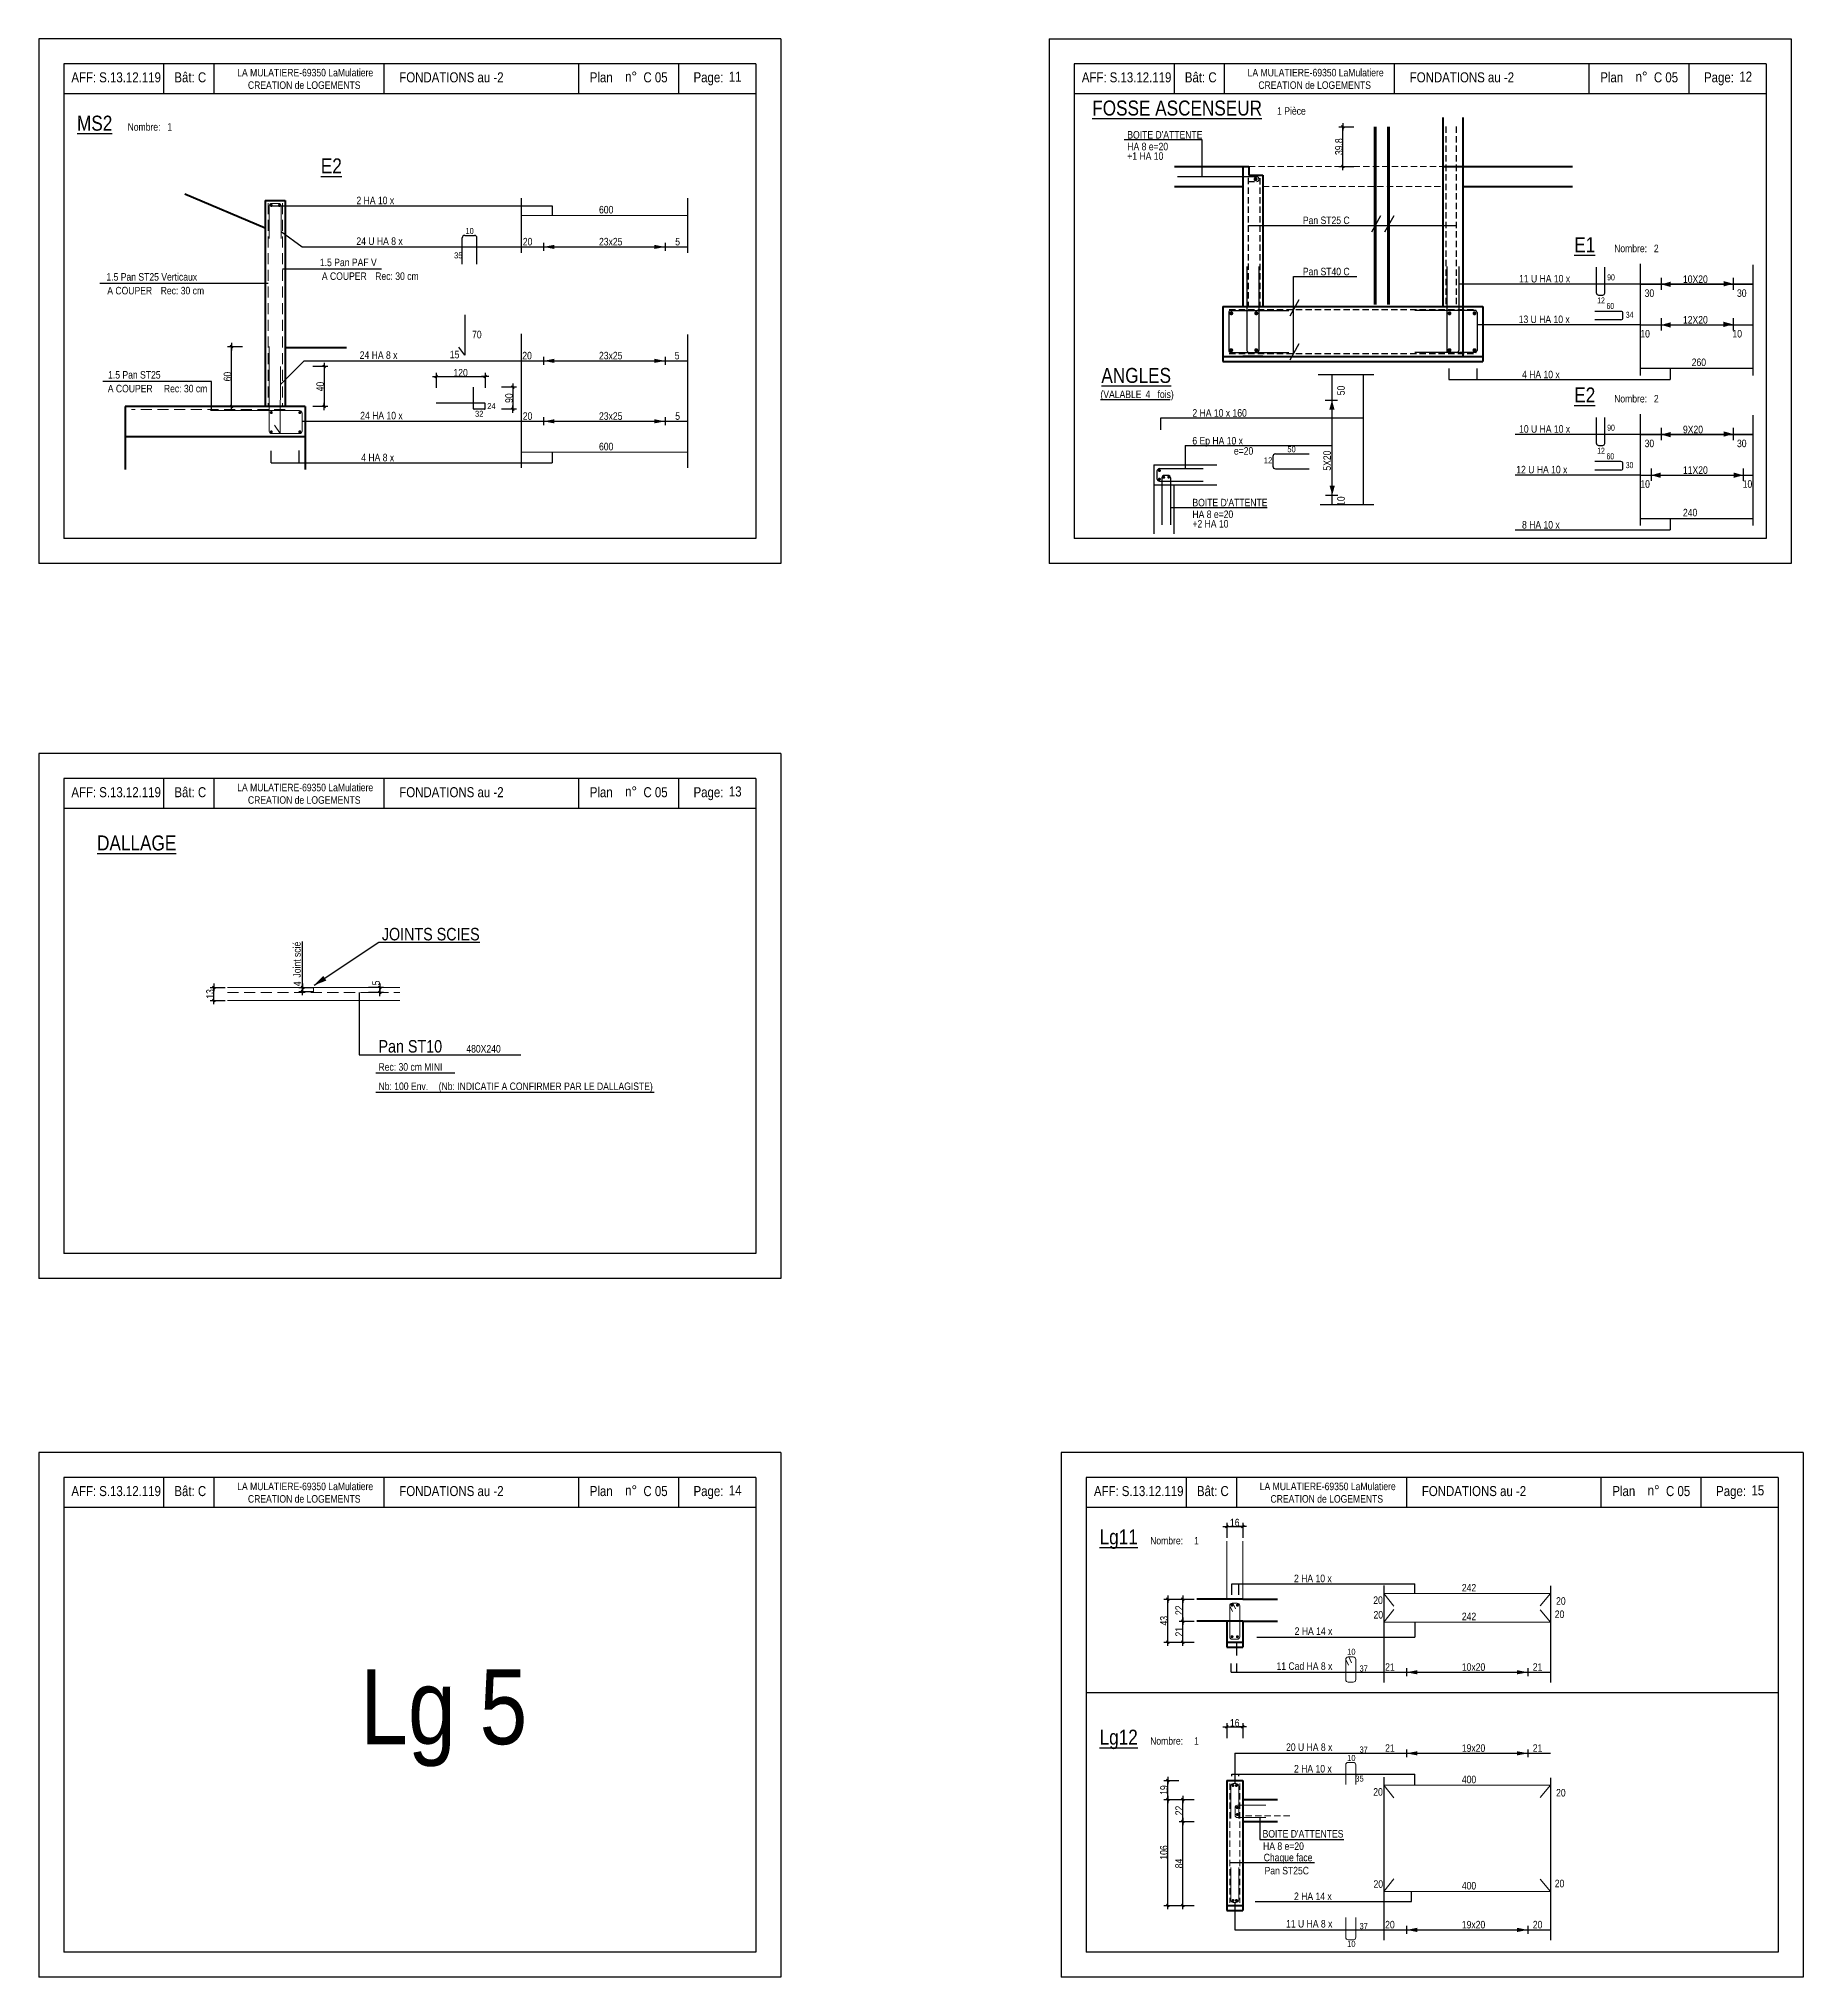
# Model space of a CAD drawing. Header units: centimetres. Extents: x 16433 to 114398, y -50094 to -12305.
# Drawn here: x 84335 to 87867, y -50094 to -46214 of the extents above; entities that cross this region are included whole.
import ezdxf
from ezdxf.enums import TextEntityAlignment as Align

# ---------------------------------------------------------------- set-up
doc = ezdxf.new("R2010")
doc.units = ezdxf.units.CM
doc.header["$LTSCALE"] = 0.5
for name, pattern in [('CACHE', [9.525, 6.35, -3.175]), ('CACHEX2', [19.05, 12.7, -6.35]), ('CONTINU', [0])]:
    doc.linetypes.add(name, pattern=pattern)
doc.layers.get('DEFPOINTS').update_dxf_attribs({"linetype": 'CONTINUOUS'})
for name, color, linetype in [('01_cote_gen', 4, 'CONTINUOUS'), ('01_fenetres', 171, 'CONTINUOUS'), ('01_linteaux', 2, 'CONTINUOUS'), ('01_resv', 32, 'CONTINUOUS'), ('01_texte', 230, 'CONTINUOUS'), ('AA_COTES', 2, 'CONTINUOUS')]:
    doc.layers.add(name, color=color, linetype=linetype)
doc.layers.add('01_murs_coup', color=5, linetype='CONTINUOUS', lineweight=60)
doc.layers.add('01_sem', color=42, linetype='CONTINUOUS', lineweight=15)
doc.styles.add('STYLE2', font='ARIALN.TTF')
doc.dimstyles.new('JB25', dxfattribs={"dimscale": 0.1, "dimtxt": 150, "dimasz": 15, "dimexe": 0.1, "dimexo": 0.1, "dimgap": 0.09, "dimtad": 1, "dimdec": 1, "dimlfac": 0.5, "dimdsep": 46, "dimtxsty": 'STYLE2', "dimblk1": 'BOND_G', "dimblk2": 'BOND_D', "dimsah": 1, "dimcen": 1.5, "dimdle": 0.01, "dimse1": 1, "dimse2": 1, "dimclrd": 4, "dimclre": 2, "dimclrt": 6, "dimazin": 2, "dimtfac": 2.333333, "dimtdec": 1, "dimtix": 1, "dimtmove": 2, "dimatfit": 3, "dimldrblk": 'BOND_G', "dimfxl": 1, "dimtolj": 1, "dimtzin": 0, "dimarcsym": 0})
doc.dimstyles.new('JB50', dxfattribs={"dimscale": 0.1, "dimtxt": 150, "dimasz": 15, "dimexe": 0.1, "dimexo": 0.1, "dimgap": 0.09, "dimtad": 1, "dimdec": 1, "dimdsep": 46, "dimtxsty": 'STYLE2', "dimblk1": 'BOND_G', "dimblk2": 'BOND_D', "dimsah": 1, "dimcen": 1.5, "dimdle": 0.01, "dimse1": 1, "dimse2": 1, "dimclrd": 4, "dimclre": 2, "dimclrt": 6, "dimazin": 2, "dimtfac": 2.333333, "dimtdec": 1, "dimtix": 1, "dimtmove": 2, "dimatfit": 3, "dimldrblk": 'BOND_G', "dimfxl": 1, "dimtolj": 1, "dimtzin": 0, "dimarcsym": 0})

msp = doc.modelspace()

# ---------------------------------------------------------------- texts
at = {"layer": '01_texte', "style": 'STYLE2'}
for s, height, p in [('LA MULATIERE-69350 LaMulatiere', 15, (84732.197, -46289.784)), ('LA MULATIERE-69350 LaMulatiere', 15, (86754.697, -46289.784)), ('AFF:', 20, (84400.296, -46301.651)), ('S.13.12.119', 20, (84455.96, -46301.651)), ('Bât: C', 20, (84606.46, -46301.651)), ('CREATION de LOGEMENTS', 15, (84753.679, -46314.784)), ('FONDATIONS au -2', 20, (85056.618, -46301.651)), ('Plan', 20, (85437.913, -46301.651)), ('n%%D', 20, (85508.598, -46300.209)), (' C 05', 20, (85538.941, -46301.651)), ('Page:', 20, (85645.582, -46301.651)), ('11', 20, (85716.267, -46300.209)), ('AFF:', 20, (86422.796, -46301.651)), ('S.13.12.119', 20, (86478.46, -46301.651)), ('Bât: C', 20, (86628.96, -46301.651)), ('CREATION de LOGEMENTS', 15, (86776.179, -46314.784)), ('FONDATIONS au -2', 20, (87079.118, -46301.651)), ('Plan', 20, (87460.413, -46301.651)), ('n%%D', 20, (87531.098, -46300.209)), (' C 05', 20, (87561.441, -46301.651)), ('Page:', 20, (87668.082, -46301.651)), ('12', 20, (87738.767, -46300.209)), ('%%UMS2', 30, (84411.577, -46398.391)), ('Nombre:', 15, (84512.775, -46398.391)), ('1', 15, (84592.398, -46398.391)), ("BOITE D'ATTENTE", 15, (86513.829, -46414.226)), ('HA 8 e=20', 15, (86513.829, -46437.654)), ('%%UE2', 30, (84899.577, -46483.891)), ('+1 HA 10', 15, (86513.829, -46456.743)), ('Pan ST25 C', 15, (86865.199, -46585.325)), ('10', 12, (85189.039, -46605.157)), ('%%UE1', 30, (87408.401, -46641.546)), ('35', 12, (85166.415, -46653.95)), ('Nombre:', 15, (87488.213, -46641.546)), ('2', 15, (87567.836, -46641.546)), ('Pan ST40 C', 15, (86865.199, -46687.796)), ('11 U HA 10 x ', 15, (87297.947, -46702.095)), ('10X20', 15, (87625.993, -46703.095)), ('30', 15, (87549.251, -46730.939)), ('30', 15, (87734.116, -46730.939)), (' 13 U HA 10 x ', 15, (87292.381, -46783.374)), ('12X20', 15, (87625.993, -46784.375)), ('10', 15, (87540.68, -46812.219)), ('10', 15, (87725.046, -46812.219)), ('260', 15, (87643.493, -46869.408)), ('4 HA 10 x', 15, (87303.861, -46893.885)), ('%%U(VALABLE            ', 15, (86460.083, -46933.459)), ('4', 15, (86550.369, -46933.459)), ('fois)', 15, (86574.333, -46933.459)), ('%%UE2', 30, (87408.401, -46942.272)), ('Nombre:', 15, (87488.213, -46942.272)), ('2', 15, (87567.836, -46942.272)), ('2 HA 10 x 160', 15, (86644.135, -46970.735)), (' 6 Ep HA 10 x', 15, (86639.211, -47026.3)), ('10 U HA 10 x ', 15, (87297.947, -47002.82)), ('9X20', 15, (87625.993, -47003.821)), ('e=20', 15, (86727.202, -47046.78)), ('12', 12, (86787.233, -47064.005)), ('50', 12, (86834.143, -47041.798)), ('30', 15, (87549.251, -47031.665)), ('30', 15, (87734.116, -47031.665)), ('12 U HA 10 x ', 15, (87292.381, -47084.1)), ('11X20', 15, (87625.993, -47085.101)), ('10', 15, (87540.68, -47112.945)), ('10', 15, (87745.546, -47112.945)), ("BOITE D'ATTENTE", 15, (86644.135, -47150.117)), ('HA 8 e=20', 15, (86644.135, -47173.545)), ('240', 15, (87625.993, -47170.134)), ('+2 HA 10', 15, (86644.135, -47192.634)), ('8 HA 10 x', 15, (87303.861, -47194.611)), ('Bât: C', 20, (84606.46, -47732.151)), ('LA MULATIERE-69350 LaMulatiere', 15, (84732.197, -47720.284)), ('Plan', 20, (85437.913, -47732.151)), ('n%%D', 20, (85508.598, -47730.709)), ('13', 20, (85716.267, -47730.709)), ('AFF:', 20, (84400.296, -47732.151)), ('S.13.12.119', 20, (84455.96, -47732.151)), ('CREATION de LOGEMENTS', 15, (84753.679, -47745.284)), ('FONDATIONS au -2', 20, (85056.618, -47732.151)), (' C 05', 20, (85538.941, -47732.151)), ('Page:', 20, (85645.582, -47732.151)), ('JOINTS SCIES', 25, (85021.704, -48018.696)), ('Pan ST10', 25, (85015.008, -48243.19)), ('480X240', 15, (85190.855, -48243.19)), ('Rec: 30 cm MINI', 15, (85015.008, -48279.414)), ('Nb: 100 Env.', 15, (85015.008, -48318.159)), ('(Nb: INDICATIF A CONFIRMER PAR LE DALLAGISTE)', 15, (85135.377, -48318.159)), ('LA MULATIERE-69350 LaMulatiere', 15, (84732.197, -49118.784)), ('LA MULATIERE-69350 LaMulatiere', 15, (86778.918, -49118.784)), ('AFF:', 20, (84400.296, -49130.651)), ('S.13.12.119', 20, (84455.96, -49130.651)), ('Bât: C', 20, (84606.46, -49130.651)), ('CREATION de LOGEMENTS', 15, (84753.679, -49143.784)), ('FONDATIONS au -2', 20, (85056.618, -49130.651)), ('Plan', 20, (85437.913, -49130.651)), ('n%%D', 20, (85508.598, -49129.209)), (' C 05', 20, (85538.941, -49130.651)), ('Page:', 20, (85645.582, -49130.651)), ('14', 20, (85716.267, -49129.209)), ('AFF:', 20, (86447.017, -49130.651)), ('S.13.12.119', 20, (86502.682, -49130.651)), ('Bât: C', 20, (86653.182, -49130.651)), ('CREATION de LOGEMENTS', 15, (86800.401, -49143.784)), ('FONDATIONS au -2', 20, (87103.34, -49130.651)), ('Plan', 20, (87484.634, -49130.651)), ('n%%D', 20, (87555.319, -49129.209)), (' C 05', 20, (87585.663, -49130.651)), ('Page:', 20, (87692.303, -49130.651)), ('15', 20, (87762.988, -49129.209)), ('%%ULg11', 30, (86458.299, -49227.391)), ('Nombre:', 15, (86559.497, -49227.391)), ('1', 15, (86647.497, -49227.391)), ('Lg 5', 150, (84978.465, -49627.151)), ('%%ULg12', 30, (86458.299, -49628.149)), ('Nombre:', 15, (86559.497, -49628.149)), ('1', 15, (86647.497, -49628.149))]:
    msp.add_text(s, height=height, dxfattribs=at).set_placement(p)
for s, height, p in [('%%uFOSSE ASCENSEUR', 30, (86613.481, -46353.086)), ('1 Pièce ', 15, (86844.71, -46358.558)), ('%%uANGLES', 30, (86531.571, -46888.162)), ('%%uDALLAGE', 30, (84530.97, -47823.694))]:
    msp.add_text(s, height=height, dxfattribs=at).set_placement(p, align=Align.MIDDLE)
for s, height, p in [('2 HA 10 x', 15, (85046.347, -46545.5)), ('600', 15, (85485.057, -46564)), ('24 U HA 8 x', 15, (85063.404, -46627)), ('20', 15, (85322.943, -46628)), ('23x25', 15, (85503.208, -46628)), ('5', 15, (85618.5, -46628)), ('1.5 Pan PAF V', 15, (85011.404, -46669.5)), ('1.5 Pan ST25 Verticaux', 15, (84651.904, -46698.5)), ('A COUPER', 15, (84991.404, -46697)), ('Rec: 30 cm', 15, (85095.404, -46697)), ('A COUPER', 15, (84561.904, -46726)), ('Rec: 30 cm', 15, (84665.904, -46726)), ('70', 15, (85221.437, -46813.84)), ('24 HA 8 x', 15, (85052.904, -46855)), ('15', 15, (85176.88, -46853.84)), ('20', 15, (85321.943, -46856)), ('23x25', 15, (85503.208, -46856)), ('5', 15, (85617.5, -46856)), ('1.5 Pan ST25  ', 15, (84588.404, -46894.5)), ('A COUPER', 15, (84562.904, -46922)), ('Rec: 30 cm', 15, (84672.404, -46922)), ('24 HA 10 x', 15, (85063.404, -46976)), ('32', 12, (85224.904, -46971)), ('24', 12, (85249.404, -46955.5)), ('20', 15, (85322.943, -46977)), ('23x25', 15, (85503.208, -46977)), ('5', 15, (85618.5, -46977)), ('4 HA 8 x', 15, (85046.347, -47060)), ('600', 15, (85485.057, -47038)), ('2 HA 10 x', 15, (86922.986, -49302.999)), ('20', 15, (87025.238, -49346.497)), ('242', 15, (87212.088, -49321.602)), ('20', 15, (87391.131, -49348.13)), ('20', 15, (87025.758, -49375.698)), ('242', 15, (87212.088, -49379.073)), ('20', 15, (87388.529, -49374.658)), ('2 HA 14 x', 15, (86924.23, -49408.432)), ('10', 12, (86970.542, -49448.216)), ('11 Cad HA 8 x', 15, (86924.23, -49478.461)), ('37', 12, (86995.302, -49481.668)), ('21', 15, (87048.975, -49480.269)), ('10x20', 15, (87230.24, -49480.269)), ('21', 15, (87344.532, -49480.269)), ('20 U HA 8 x', 15, (86924.23, -49640.652)), ('10', 12, (86970.542, -49660.711)), ('37', 12, (86995.302, -49643.86)), ('21', 15, (87048.975, -49642.461)), ('19x20', 15, (87230.24, -49642.461)), ('21', 15, (87344.532, -49642.461)), ('2 HA 10 x', 15, (86922.986, -49683.828)), ('35', 12, (86986.894, -49701.997)), ('20', 15, (87025.238, -49730.165)), ('400', 15, (87212.088, -49705.269)), ('20', 15, (87391.131, -49731.798)), ("BOITE D'ATTENTES", 15, (86946.403, -49813.961)), ('HA 8 e=20', 15, (86867.248, -49838.681)), ('Chaque face', 15, (86884.277, -49861.398)), ('Pan ST25C', 15, (86877.355, -49887.687)), ('20', 15, (87025.758, -49914.483)), ('400', 15, (87212.088, -49917.859)), ('20', 15, (87388.529, -49913.443)), ('2 HA 14 x', 15, (86922.986, -49939.01)), ('11 U HA 8 x', 15, (86924.23, -49993.992)), ('37', 12, (86995.302, -49997.2)), ('20', 15, (87048.975, -49995.8)), ('19x20', 15, (87230.24, -49995.8)), ('20', 15, (87344.532, -49995.8)), ('10', 12, (86970.542, -50032.686))]:
    msp.add_text(s, height=height, dxfattribs=at).set_placement(p, align=Align.RIGHT)
at = {"layer": '01_texte', "ltscale": 30, "style": 'STYLE2', "width": 0.8}
for s, p in [('90', (87474.308, -46697.996)), ('12', (87454.395, -46744.07)), ('60', (87472.92, -46755.275)), ('34', (87511.475, -46772.915)), ('90', (87474.308, -46998.722)), ('12', (87454.395, -47044.796)), ('60', (87472.92, -47056.001)), ('30', (87511.475, -47073.641))]:
    msp.add_text(s, height=12, dxfattribs=at).set_placement(p)
at = {"layer": '01_texte', "style": 'STYLE2'}
for s, p in [('50', (86949.026, -46927.864)), ('5X20', (86921.183, -47078.739)), ('10', (86949.026, -47149.355)), ('Joint scié', (84859.26, -48093.066))]:
    msp.add_text(s, height=15, rotation=90, dxfattribs=at).set_placement(p)

# ---------------------------------------------------------------- blocks, each defined once
blk = doc.blocks.new('BOND_G')
at = {"layer": 'AA_COTES', "color": 0}
for p, q in [((5, 0), (-5, 0)), ((1.8, 1.8), (-1.8, -1.8)), ((0, -5), (0, 15))]:
    blk.add_line(p, q, dxfattribs=at)
blk = doc.blocks.new('BOND_D')
at = {"layer": 'AA_COTES', "color": 0}
for p, q in [((5, 0), (-5, 0)), ((-1.8, -1.8), (1.8, 1.8)), ((0, 5), (0, -15))]:
    blk.add_line(p, q, dxfattribs=at)
blk = doc.blocks.new('*D4471')
at = {"layer": '01_cote_gen', "color": 4, "lineweight": -2, "ltscale": 2, "transparency": 16777216}
blk.add_line((86624.9, -49421.6), (86624.9, -49382.6), dxfattribs=at)
at = {"layer": 'DEFPOINTS', "color": 0, "ltscale": 2}
for p in [(86624.9, -49381.1), (86712.8, -49381.1), (86712.8, -49423.1)]:
    blk.add_point(p, dxfattribs=at)
at = {"layer": '01_cote_gen', "color": 4, "lineweight": -2, "ltscale": 2, "transparency": 16777216, "xscale": 1.5, "yscale": 1.5, "zscale": 1.5}
for name, p, rotation in [('BOND_D', (86624.9, -49381.1), 90), ('BOND_G', (86624.9, -49423.1), 270)]:
    blk.add_blockref(name, p, dxfattribs=dict(at, rotation=rotation))
at = {"layer": '01_cote_gen', "color": 6, "ltscale": 2, "transparency": 16777216, "insert": (86617.4, -49402.1), "char_height": 15, "attachment_point": 5, "rotation": 90, "style": 'STYLE2'}
blk.add_mtext('\\A1;21', dxfattribs=at)
blk = doc.blocks.new('*D4472')
at = {"layer": '01_cote_gen', "color": 4, "lineweight": -2, "ltscale": 2, "transparency": 16777216}
blk.add_line((86624.9, -49379.6), (86624.9, -49338.6), dxfattribs=at)
at = {"layer": 'DEFPOINTS', "color": 0, "ltscale": 2}
for p in [(86624.9, -49337.1), (86659.3, -49337.1), (86647.4, -49381.1)]:
    blk.add_point(p, dxfattribs=at)
at = {"layer": '01_cote_gen', "color": 4, "lineweight": -2, "ltscale": 2, "transparency": 16777216, "xscale": 1.5, "yscale": 1.5, "zscale": 1.5}
for name, p, rotation in [('BOND_D', (86624.9, -49337.1), 90), ('BOND_G', (86624.9, -49381.1), 270)]:
    blk.add_blockref(name, p, dxfattribs=dict(at, rotation=rotation))
at = {"layer": '01_cote_gen', "color": 6, "ltscale": 2, "transparency": 16777216, "insert": (86617.4, -49359.1), "char_height": 15, "attachment_point": 5, "rotation": 90, "style": 'STYLE2'}
blk.add_mtext('\\A1;22', dxfattribs=at)
blk = doc.blocks.new('*D4473')
at = {"layer": '01_cote_gen', "color": 4, "lineweight": -2, "ltscale": 2, "transparency": 16777216}
blk.add_line((86594.7, -49421.6), (86594.7, -49338.6), dxfattribs=at)
at = {"layer": 'DEFPOINTS', "color": 0, "ltscale": 2}
for p in [(86594.7, -49337.1), (86647.4, -49337.1), (86647.4, -49423.1)]:
    blk.add_point(p, dxfattribs=at)
at = {"layer": '01_cote_gen', "color": 4, "lineweight": -2, "ltscale": 2, "transparency": 16777216, "xscale": 1.5, "yscale": 1.5, "zscale": 1.5}
for name, p, rotation in [('BOND_D', (86594.7, -49337.1), 90), ('BOND_G', (86594.7, -49423.1), 270)]:
    blk.add_blockref(name, p, dxfattribs=dict(at, rotation=rotation))
at = {"layer": '01_cote_gen', "color": 6, "ltscale": 2, "transparency": 16777216, "insert": (86587.1, -49380.1), "char_height": 15, "attachment_point": 5, "rotation": 90, "style": 'STYLE2'}
blk.add_mtext('\\A1;43', dxfattribs=at)
blk = doc.blocks.new('*D4474')
at = {"layer": '01_cote_gen', "color": 4, "lineweight": -2, "ltscale": 2, "transparency": 16777216}
blk.add_line((86714.3, -49191.5), (86743.3, -49191.5), dxfattribs=at)
at = {"layer": 'DEFPOINTS', "color": 0, "ltscale": 2}
for p in [(86744.8, -49191.5), (86712.8, -49308.1), (86744.8, -49308.1)]:
    blk.add_point(p, dxfattribs=at)
at = {"layer": '01_cote_gen', "color": 4, "lineweight": -2, "ltscale": 2, "transparency": 16777216, "xscale": 1.5, "yscale": 1.5, "zscale": 1.5, "rotation": 180}
blk.add_blockref('BOND_G', (86712.8, -49191.5), dxfattribs=at)
at = {"layer": '01_cote_gen', "color": 4, "lineweight": -2, "ltscale": 2, "transparency": 16777216, "xscale": 1.5, "yscale": 1.5, "zscale": 1.5}
blk.add_blockref('BOND_D', (86744.8, -49191.5), dxfattribs=at)
at = {"layer": '01_cote_gen', "color": 6, "ltscale": 2, "transparency": 16777216, "insert": (86728.8, -49183.8), "char_height": 15, "attachment_point": 5, "style": 'STYLE2'}
blk.add_mtext('\\A1;16', dxfattribs=at)
blk = doc.blocks.new('*D4495')
at = {"layer": '01_cote_gen', "color": 4, "lineweight": -2, "ltscale": 2, "transparency": 16777216}
blk.add_line((86624.9, -49948.4), (86624.9, -49783.4), dxfattribs=at)
at = {"layer": 'DEFPOINTS', "color": 0, "ltscale": 2}
for p in [(86624.9, -49781.9), (86712.8, -49781.9), (86712.8, -49949.9)]:
    blk.add_point(p, dxfattribs=at)
at = {"layer": '01_cote_gen', "color": 4, "lineweight": -2, "ltscale": 2, "transparency": 16777216, "xscale": 1.5, "yscale": 1.5, "zscale": 1.5}
for name, p, rotation in [('BOND_D', (86624.9, -49781.9), 90), ('BOND_G', (86624.9, -49949.9), 270)]:
    blk.add_blockref(name, p, dxfattribs=dict(at, rotation=rotation))
at = {"layer": '01_cote_gen', "color": 6, "ltscale": 2, "transparency": 16777216, "insert": (86617.3, -49865.9), "char_height": 15, "attachment_point": 5, "rotation": 90, "style": 'STYLE2'}
blk.add_mtext('\\A1;84', dxfattribs=at)
blk = doc.blocks.new('*D4496')
at = {"layer": '01_cote_gen', "color": 4, "lineweight": -2, "ltscale": 2, "transparency": 16777216}
blk.add_line((86624.9, -49780.4), (86624.9, -49739.4), dxfattribs=at)
at = {"layer": 'DEFPOINTS', "color": 0, "ltscale": 2}
for p in [(86624.9, -49737.9), (86659.3, -49737.9), (86647.4, -49781.9)]:
    blk.add_point(p, dxfattribs=at)
at = {"layer": '01_cote_gen', "color": 4, "lineweight": -2, "ltscale": 2, "transparency": 16777216, "xscale": 1.5, "yscale": 1.5, "zscale": 1.5}
for name, p, rotation in [('BOND_D', (86624.9, -49737.9), 90), ('BOND_G', (86624.9, -49781.9), 270)]:
    blk.add_blockref(name, p, dxfattribs=dict(at, rotation=rotation))
at = {"layer": '01_cote_gen', "color": 6, "ltscale": 2, "transparency": 16777216, "insert": (86617.4, -49759.9), "char_height": 15, "attachment_point": 5, "rotation": 90, "style": 'STYLE2'}
blk.add_mtext('\\A1;22', dxfattribs=at)
blk = doc.blocks.new('*D4497')
at = {"layer": '01_cote_gen', "color": 4, "lineweight": -2, "ltscale": 2, "transparency": 16777216}
blk.add_line((86594.7, -49948.4), (86594.7, -49739.4), dxfattribs=at)
at = {"layer": 'DEFPOINTS', "color": 0, "ltscale": 2}
for p in [(86594.7, -49737.9), (86647.4, -49737.9), (86647.4, -49949.9)]:
    blk.add_point(p, dxfattribs=at)
at = {"layer": '01_cote_gen', "color": 4, "lineweight": -2, "ltscale": 2, "transparency": 16777216, "xscale": 1.5, "yscale": 1.5, "zscale": 1.5}
for name, p, rotation in [('BOND_D', (86594.7, -49737.9), 90), ('BOND_G', (86594.7, -49949.9), 270)]:
    blk.add_blockref(name, p, dxfattribs=dict(at, rotation=rotation))
at = {"layer": '01_cote_gen', "color": 6, "ltscale": 2, "transparency": 16777216, "insert": (86587.1, -49843.9), "char_height": 15, "attachment_point": 5, "rotation": 90, "style": 'STYLE2'}
blk.add_mtext('\\A1;106', dxfattribs=at)
blk = doc.blocks.new('*D4498')
at = {"layer": '01_cote_gen', "color": 4, "lineweight": -2, "ltscale": 2, "transparency": 16777216}
blk.add_line((86714.3, -49592.3), (86743.3, -49592.3), dxfattribs=at)
at = {"layer": 'DEFPOINTS', "color": 0, "ltscale": 2}
for p in [(86744.8, -49592.3), (86712.8, -49708.9), (86744.8, -49708.9)]:
    blk.add_point(p, dxfattribs=at)
at = {"layer": '01_cote_gen', "color": 4, "lineweight": -2, "ltscale": 2, "transparency": 16777216, "xscale": 1.5, "yscale": 1.5, "zscale": 1.5, "rotation": 180}
blk.add_blockref('BOND_G', (86712.8, -49592.3), dxfattribs=at)
at = {"layer": '01_cote_gen', "color": 4, "lineweight": -2, "ltscale": 2, "transparency": 16777216, "xscale": 1.5, "yscale": 1.5, "zscale": 1.5}
blk.add_blockref('BOND_D', (86744.8, -49592.3), dxfattribs=at)
at = {"layer": '01_cote_gen', "color": 6, "ltscale": 2, "transparency": 16777216, "insert": (86728.8, -49584.6), "char_height": 15, "attachment_point": 5, "style": 'STYLE2'}
blk.add_mtext('\\A1;16', dxfattribs=at)
blk = doc.blocks.new('*D4499')
at = {"layer": '01_resv', "color": 4, "lineweight": -2, "ltscale": 2, "transparency": 16777216}
blk.add_line((86594.7, -49736.4), (86594.7, -49701.4), dxfattribs=at)
at = {"layer": 'DEFPOINTS', "color": 0, "ltscale": 2}
for p in [(86594.7, -49699.9), (86744.8, -49699.9), (86744.8, -49737.9)]:
    blk.add_point(p, dxfattribs=at)
at = {"layer": '01_resv', "color": 4, "lineweight": -2, "ltscale": 2, "transparency": 16777216, "xscale": 1.5, "yscale": 1.5, "zscale": 1.5}
for name, p, rotation in [('BOND_D', (86594.7, -49699.9), 90), ('BOND_G', (86594.7, -49737.9), 270)]:
    blk.add_blockref(name, p, dxfattribs=dict(at, rotation=rotation))
at = {"layer": '01_resv', "color": 6, "ltscale": 2, "transparency": 16777216, "insert": (86587.1, -49718.9), "char_height": 15, "attachment_point": 5, "rotation": 90, "style": 'STYLE2'}
blk.add_mtext('\\A1;19', dxfattribs=at)
blk = doc.blocks.new('*D4468')
at = {"layer": '01_cote_gen', "color": 4, "linetype": 'Continuous', "lineweight": -2, "transparency": 16777216}
blk.add_line((84685.4, -48137.3), (84685.4, -48114.3), dxfattribs=at)
at = {"layer": 'DEFPOINTS', "color": 0, "linetype": 'Continuous'}
for p in [(84685.4, -48112.8), (84712.6, -48112.8), (84712.6, -48138.8)]:
    blk.add_point(p, dxfattribs=at)
at = {"layer": '01_cote_gen', "color": 4, "linetype": 'Continuous', "lineweight": -2, "transparency": 16777216, "xscale": 1.5, "yscale": 1.5, "zscale": 1.5}
for name, p, rotation in [('BOND_D', (84685.4, -48112.8), 90), ('BOND_G', (84685.4, -48138.8), 270)]:
    blk.add_blockref(name, p, dxfattribs=dict(at, rotation=rotation))
at = {"layer": '01_cote_gen', "color": 6, "linetype": 'Continuous', "lineweight": 0, "transparency": 16777216, "insert": (84677.8, -48125.8), "char_height": 15, "attachment_point": 5, "rotation": 90, "style": 'STYLE2'}
blk.add_mtext('\\A1;13', dxfattribs=at)
blk = doc.blocks.new('*D4469')
at = {"layer": '01_cote_gen', "color": 4, "linetype": 'Continuous', "lineweight": -2, "transparency": 16777216}
blk.add_line((85017.8, -48114.3), (85017.8, -48121.3), dxfattribs=at)
at = {"layer": 'DEFPOINTS', "color": 0, "linetype": 'Continuous'}
for p in [(85017.8, -48112.8), (85017.8, -48122.8), (85017.8, -48122.8)]:
    blk.add_point(p, dxfattribs=at)
at = {"layer": '01_cote_gen', "color": 4, "linetype": 'Continuous', "lineweight": -2, "transparency": 16777216, "xscale": 1.5, "yscale": 1.5, "zscale": 1.5}
for name, p, rotation in [('BOND_G', (85017.8, -48112.8), 90), ('BOND_D', (85017.8, -48122.8), 270)]:
    blk.add_blockref(name, p, dxfattribs=dict(at, rotation=rotation))
at = {"layer": '01_cote_gen', "color": 6, "linetype": 'Continuous', "lineweight": 0, "transparency": 16777216, "insert": (85010.2, -48103.9), "char_height": 15, "attachment_point": 5, "rotation": 90, "style": 'STYLE2'}
blk.add_mtext('\\A1;5', dxfattribs=at)
blk = doc.blocks.new('*D4470')
at = {"layer": '01_cote_gen', "color": 4, "linetype": 'Continuous', "lineweight": -2, "transparency": 16777216}
blk.add_line((84863.2, -48119.3), (84863.2, -48114.3), dxfattribs=at)
at = {"layer": 'DEFPOINTS', "color": 0, "linetype": 'Continuous'}
for p in [(84863.2, -48112.8), (84871.7, -48112.8), (84871.7, -48120.8)]:
    blk.add_point(p, dxfattribs=at)
at = {"layer": '01_cote_gen', "color": 4, "linetype": 'Continuous', "lineweight": -2, "transparency": 16777216, "xscale": 1.5, "yscale": 1.5, "zscale": 1.5}
for name, p, rotation in [('BOND_D', (84863.2, -48112.8), 90), ('BOND_G', (84863.2, -48120.8), 270)]:
    blk.add_blockref(name, p, dxfattribs=dict(at, rotation=rotation))
at = {"layer": '01_cote_gen', "color": 6, "linetype": 'Continuous', "lineweight": 0, "transparency": 16777216, "insert": (84852.5, -48105.5), "char_height": 15, "attachment_point": 5, "rotation": 90, "style": 'STYLE2'}
blk.add_mtext('\\A1;4', dxfattribs=at)
blk = doc.blocks.new('*D4460')
at = {"layer": '01_cote_gen', "color": 4, "lineweight": -2, "ltscale": 2, "transparency": 16777216}
blk.add_line((84720.5, -46949), (84720.5, -46832), dxfattribs=at)
at = {"layer": 'DEFPOINTS', "color": 0, "ltscale": 2}
for p in [(84720.5, -46830.5), (84796.1, -46830.5), (84788.1, -46950.5)]:
    blk.add_point(p, dxfattribs=at)
at = {"layer": '01_cote_gen', "color": 4, "lineweight": -2, "ltscale": 2, "transparency": 16777216, "xscale": 1.5, "yscale": 1.5, "zscale": 1.5}
for name, p, rotation in [('BOND_D', (84720.5, -46830.5), 90), ('BOND_G', (84720.5, -46950.5), 270)]:
    blk.add_blockref(name, p, dxfattribs=dict(at, rotation=rotation))
at = {"layer": '01_cote_gen', "color": 6, "ltscale": 2, "transparency": 16777216, "insert": (84712.8, -46890.5), "char_height": 15, "attachment_point": 5, "rotation": 90, "style": 'STYLE2'}
blk.add_mtext('\\A1;60', dxfattribs=at)
blk = doc.blocks.new('*D4461')
at = {"layer": '01_cote_gen', "color": 4, "lineweight": -2, "ltscale": 2, "transparency": 16777216}
blk.add_line((84906, -46872), (84906, -46949), dxfattribs=at)
at = {"layer": 'DEFPOINTS', "color": 0, "ltscale": 2}
for p in [(84819, -46870.5), (84861, -46950.5), (84906, -46950.5)]:
    blk.add_point(p, dxfattribs=at)
at = {"layer": '01_cote_gen', "color": 4, "lineweight": -2, "ltscale": 2, "transparency": 16777216, "xscale": 1.5, "yscale": 1.5, "zscale": 1.5}
for name, p, rotation in [('BOND_G', (84906, -46870.5), 90), ('BOND_D', (84906, -46950.5), 270)]:
    blk.add_blockref(name, p, dxfattribs=dict(at, rotation=rotation))
at = {"layer": '01_cote_gen', "color": 6, "ltscale": 2, "transparency": 16777216, "insert": (84898.3, -46910.5), "char_height": 15, "attachment_point": 5, "rotation": 90, "style": 'STYLE2'}
blk.add_mtext('\\A1;40', dxfattribs=at)
blk = doc.blocks.new('*D4462')
at = {"layer": '01_cote_gen', "color": 4, "lineweight": -2, "ltscale": 2, "transparency": 16777216}
blk.add_line((85131.9, -46890.5), (85226.9, -46890.5), dxfattribs=at)
at = {"layer": 'DEFPOINTS', "color": 0, "ltscale": 2}
for p in [(85228.4, -46890.5), (85130.4, -46943.5), (85228.4, -46943.5)]:
    blk.add_point(p, dxfattribs=at)
at = {"layer": '01_cote_gen', "color": 4, "lineweight": -2, "ltscale": 2, "transparency": 16777216, "xscale": 1.5, "yscale": 1.5, "zscale": 1.5, "rotation": 180}
blk.add_blockref('BOND_G', (85130.4, -46890.5), dxfattribs=at)
at = {"layer": '01_cote_gen', "color": 4, "lineweight": -2, "ltscale": 2, "transparency": 16777216, "xscale": 1.5, "yscale": 1.5, "zscale": 1.5}
blk.add_blockref('BOND_D', (85228.4, -46890.5), dxfattribs=at)
at = {"layer": '01_cote_gen', "color": 6, "ltscale": 2, "transparency": 16777216, "insert": (85179.4, -46882.8), "char_height": 15, "attachment_point": 5, "style": 'STYLE2'}
blk.add_mtext('\\A1;120', dxfattribs=at)
blk = doc.blocks.new('*D4463')
at = {"layer": '01_cote_gen', "color": 4, "lineweight": -2, "ltscale": 2, "transparency": 16777216}
blk.add_line((85284, -46913), (85284, -46954.2), dxfattribs=at)
at = {"layer": 'DEFPOINTS', "color": 0, "ltscale": 2}
for p in [(85205.4, -46911.5), (85216.9, -46955.8), (85284, -46955.8)]:
    blk.add_point(p, dxfattribs=at)
at = {"layer": '01_cote_gen', "color": 4, "lineweight": -2, "ltscale": 2, "transparency": 16777216, "xscale": 1.5, "yscale": 1.5, "zscale": 1.5}
for name, p, rotation in [('BOND_G', (85284, -46911.5), 90), ('BOND_D', (85284, -46955.8), 270)]:
    blk.add_blockref(name, p, dxfattribs=dict(at, rotation=rotation))
at = {"layer": '01_cote_gen', "color": 6, "ltscale": 2, "transparency": 16777216, "insert": (85276.3, -46933.6), "char_height": 15, "attachment_point": 5, "rotation": 90, "style": 'STYLE2'}
blk.add_mtext('\\A1;90', dxfattribs=at)
blk = doc.blocks.new('*D4464')
at = {"layer": '01_sem', "color": 4, "linetype": 'Continuous', "lineweight": -2, "transparency": 16777216}
blk.add_line((86945, -46468.7), (86945, -46392.1), dxfattribs=at)
at = {"layer": 'DEFPOINTS', "color": 0, "linetype": 'Continuous'}
for p in [(86945, -46390.6), (87010, -46390.6), (86992, -46470.2)]:
    blk.add_point(p, dxfattribs=at)
at = {"layer": '01_sem', "color": 4, "linetype": 'Continuous', "lineweight": -2, "transparency": 16777216, "xscale": 1.5, "yscale": 1.5, "zscale": 1.5}
for name, p, rotation in [('BOND_D', (86945, -46390.6), 90), ('BOND_G', (86945, -46470.2), 270)]:
    blk.add_blockref(name, p, dxfattribs=dict(at, rotation=rotation))
at = {"layer": '01_sem', "color": 6, "linetype": 'Continuous', "lineweight": 0, "transparency": 16777216, "insert": (86937.4, -46430.4), "char_height": 15, "attachment_point": 5, "rotation": 90, "style": 'STYLE2'}
blk.add_mtext('\\A1;39.8', dxfattribs=at)

# ---------------------------------------------------------------- dimensions: what is measured, and where the dimension line sits
at = {"layer": '01_cote_gen', "ltscale": 2}
for base, p1, p2, text, picture, middle in [((84720.5, -46830.5), (84788.137, -46950.5), (84796.137, -46830.5), '60', '*D4460', (84712.832, -46890.5)), ((84906, -46950.5), (84818.998, -46870.477), (84861, -46950.5), '40', '*D4461', (84898.332, -46910.489)), ((85284, -46955.75), (85205.368, -46911.5), (85216.868, -46955.75), '90', '*D4463', (85276.332, -46933.625))]:
    dim = msp.add_linear_dim(base=base, p1=p1, p2=p2, angle=90, text=text, dimstyle='JB50', dxfattribs=at)
    dim.commit()
    dim.dimension.update_dxf_attribs({"geometry": picture, "text_midpoint": middle})
dim = msp.add_linear_dim(base=(85228.368, -46890.5), p1=(85130.368, -46943.5), p2=(85228.368, -46943.5), text='120', dimstyle='JB50', dxfattribs=at)
dim.commit()
dim.dimension.update_dxf_attribs({"geometry": '*D4462', "text_midpoint": (85179.368, -46882.832)})
at = {"layer": '01_cote_gen', "linetype": 'Continuous', "lineweight": 0}
for base, p1, p2, picture, middle in [((85017.829, -48122.812), (85017.829, -48112.812), (85017.829, -48122.812), '*D4469', (85010.192, -48103.935)), ((84863.161, -48112.812), (84871.661, -48120.812), (84871.661, -48112.812), '*D4470', (84852.481, -48105.482))]:
    dim = msp.add_linear_dim(base=base, p1=p1, p2=p2, angle=90, dimstyle='JB25', dxfattribs=at)
    dim.commit()
    dim.dimension.update_dxf_attribs({"geometry": picture, "text_midpoint": middle, "dimtype": 160})
dim = msp.add_linear_dim(base=(84685.429, -48112.812), p1=(84712.567, -48138.812), p2=(84712.567, -48112.812), angle=90, dimstyle='JB25', dxfattribs=at)
dim.commit()
dim.dimension.update_dxf_attribs({"geometry": '*D4468', "text_midpoint": (84677.762, -48125.812)})
at = {"layer": '01_cote_gen', "ltscale": 2}
for base, p1, p2, picture, middle in [((86744.776, -49191.499), (86712.776, -49308.118), (86744.776, -49308.118), '*D4474', (86728.776, -49183.831)), ((86744.776, -49592.257), (86712.776, -49708.876), (86744.776, -49708.876), '*D4498', (86728.776, -49584.589))]:
    dim = msp.add_linear_dim(base=base, p1=p1, p2=p2, dimstyle='JB25', dxfattribs=at)
    dim.commit()
    dim.dimension.update_dxf_attribs({"geometry": picture, "text_midpoint": middle})
for base, p1, p2, picture, middle in [((86594.749, -49337.094), (86647.446, -49423.094), (86647.446, -49337.094), '*D4473', (86587.081, -49380.094)), ((86624.946, -49337.094), (86647.446, -49381.094), (86659.289, -49337.094), '*D4472', (86617.407, -49359.094)), ((86624.946, -49381.094), (86712.776, -49423.094), (86712.776, -49381.094), '*D4471', (86617.407, -49402.094)), ((86594.749, -49737.852), (86647.446, -49949.852), (86647.446, -49737.852), '*D4497', (86587.081, -49843.852)), ((86624.946, -49737.852), (86647.446, -49781.852), (86659.289, -49737.852), '*D4496', (86617.407, -49759.852)), ((86624.946, -49781.852), (86712.776, -49949.852), (86712.776, -49781.852), '*D4495', (86617.279, -49865.852))]:
    dim = msp.add_linear_dim(base=base, p1=p1, p2=p2, angle=90, dimstyle='JB25', dxfattribs=at)
    dim.commit()
    dim.dimension.update_dxf_attribs({"geometry": picture, "text_midpoint": middle})
at = {"layer": '01_resv', "ltscale": 2}
dim = msp.add_linear_dim(base=(86594.749, -49699.852), p1=(86744.776, -49737.852), p2=(86744.776, -49699.852), angle=90, dimstyle='JB25', dxfattribs=at)
dim.commit()
dim.dimension.update_dxf_attribs({"geometry": '*D4499', "text_midpoint": (86587.081, -49718.852)})
at = {"layer": '01_sem', "linetype": 'Continuous', "lineweight": 0}
dim = msp.add_linear_dim(base=(86945.026, -46390.589), p1=(86992.001, -46470.209), p2=(87010.012, -46390.589), angle=90, dimstyle='JB25', override={"dimzin": 0}, dxfattribs=at)
dim.commit()
dim.dimension.update_dxf_attribs({"geometry": '*D4464', "text_midpoint": (86937.359, -46430.399)})

# ---------------------------------------------------------------- linework, layer by layer
at = {"layer": '01_cote_gen', "linetype": 'Continuous', "lineweight": 0}
msp.add_line((84885.091, -48112.812), (84885.091, -48120.812), dxfattribs=at)
at = {"layer": '01_fenetres', "ltscale": 30}
for p, q in [((84385, -46264.5), (84385, -47214.5)), ((84385, -46264.5), (84385, -47214.5)), ((84385, -46264.5), (84385, -47214.5)), ((85770, -46264.5), (84385, -46264.5)), ((84585, -46264.5), (84585, -46324.5)), ((84685.5, -46264.5), (84685.5, -46324.5)), ((85025.673, -46264.5), (85025.673, -46324.5)), ((85415.868, -46324.5), (85415.868, -46264.5)), ((85615.868, -46324.5), (85615.868, -46264.5)), ((85770, -46264.5), (85770, -47214.5)), ((86407.5, -46264.5), (86407.5, -47214.5)), ((86407.5, -46264.5), (86407.5, -47214.5)), ((86407.5, -46264.5), (86407.5, -47214.5)), ((87792.5, -46264.5), (86407.5, -46264.5)), ((86607.5, -46264.5), (86607.5, -46324.5)), ((86708, -46264.5), (86708, -46324.5)), ((87048.173, -46264.5), (87048.173, -46324.5)), ((87438.368, -46324.5), (87438.368, -46264.5)), ((87638.368, -46324.5), (87638.368, -46264.5)), ((87792.5, -46264.5), (87792.5, -47214.5)), ((85770, -46324.5), (84385, -46324.5)), ((87792.5, -46324.5), (86407.5, -46324.5)), ((85770, -47214.5), (84385, -47214.5)), ((87792.5, -47214.5), (86407.5, -47214.5)), ((84385, -47695), (84385, -48645)), ((85770, -47695), (84385, -47695)), ((84585, -47695), (84585, -47755)), ((84685.5, -47695), (84685.5, -47755)), ((85025.673, -47695), (85025.673, -47755)), ((85415.868, -47755), (85415.868, -47695)), ((85615.868, -47755), (85615.868, -47695)), ((85770, -47695), (85770, -48645)), ((85770, -47755), (84385, -47755)), ((85770, -48645), (84385, -48645)), ((84385, -49093.5), (84385, -50043.5)), ((84385, -49093.5), (84385, -50043.5)), ((84385, -49093.5), (84385, -50043.5)), ((85770, -49093.5), (84385, -49093.5)), ((84585, -49093.5), (84585, -49153.5)), ((84685.5, -49093.5), (84685.5, -49153.5)), ((85025.673, -49093.5), (85025.673, -49153.5)), ((85415.868, -49153.5), (85415.868, -49093.5)), ((85615.868, -49153.5), (85615.868, -49093.5)), ((85770, -49093.5), (85770, -50043.5)), ((86431.722, -49093.5), (86431.722, -50043.5)), ((86431.722, -49093.5), (86431.722, -50043.5)), ((86431.722, -49093.5), (86431.722, -50043.5)), ((87816.722, -49093.5), (86431.722, -49093.5)), ((86631.722, -49093.5), (86631.722, -49153.5)), ((86732.222, -49093.5), (86732.222, -49153.5)), ((87072.394, -49093.5), (87072.394, -49153.5)), ((87462.589, -49153.5), (87462.589, -49093.5)), ((87662.589, -49153.5), (87662.589, -49093.5)), ((87816.722, -49093.5), (87816.722, -50043.5)), ((85770, -49153.5), (84385, -49153.5)), ((87816.722, -49153.5), (86431.722, -49153.5)), ((86431.722, -49523.714), (87816.722, -49523.714)), ((85770, -50043.5), (84385, -50043.5)), ((87816.722, -50043.5), (86431.722, -50043.5))]:
    msp.add_line(p, q, dxfattribs=at)
at = {"layer": '01_linteaux', "linetype": 'CACHEX2', "lineweight": 9, "ltscale": 2}
for p, q in [((86757.288, -46470.209), (87145.288, -46470.209)), ((86785.288, -46510.417), (87145.288, -46510.417))]:
    msp.add_line(p, q, dxfattribs=at)
at = {"layer": '01_linteaux', "linetype": 'Continuous'}
for p, q in [((85182.5, -46665.53), (85182.5, -46612.947)), ((85187.5, -46607.947), (85207.111, -46607.947)), ((85212.111, -46665.53), (85212.111, -46612.947)), ((85187.88, -46766.84), (85187.88, -46847.84)), ((85187.88, -46847.84), (85175.88, -46831.84)), ((86986.014, -46887.32), (86986.014, -47147)), ((85205.368, -46954.75), (85205.368, -46911.5)), ((85227.368, -46943.5), (85130.368, -46943.5)), ((85227.368, -46955.75), (85206.368, -46955.75)), ((85228.368, -46954.75), (85228.368, -46944.5)), ((86805.085, -47050.348), (86805.085, -47069.96)), ((86810.085, -47045.348), (86877.668, -47045.348)), ((86573.128, -47079.679), (86573.128, -47094.679)), ((86573.128, -47079.679), (86573.128, -47094.679)), ((86578.128, -47074.679), (86665.628, -47074.679)), ((86595.182, -47088.174), (86588.051, -47088.174)), ((86810.085, -47074.96), (86877.668, -47074.96)), ((86578.128, -47099.679), (86665.628, -47099.679)), ((86583.051, -47093.174), (86583.051, -47187.179)), ((86583.051, -47093.174), (86583.051, -47094.679)), ((86600.182, -47093.174), (86600.182, -47187.179))]:
    msp.add_line(p, q, dxfattribs=at)
at = {"layer": '01_linteaux', "linetype": 'CONTINU', "lineweight": 9, "ltscale": 3, "const_width": 6, "flags": 128}
msp.add_lwpolyline([(87010.012, -46390.589), (87010.012, -46746.751)], dxfattribs=at)
at = {"layer": '01_linteaux', "linetype": 'CACHEX2', "lineweight": 9, "ltscale": 3, "const_width": 6, "flags": 128}
msp.add_lwpolyline([(87036.262, -46390.589), (87036.262, -46746.751)], dxfattribs=at)
at = {"layer": '01_linteaux', "linetype": 'Continuous', "const_width": 3, "flags": 128}
for points in [[(86576.538, -47078.57, 1), (86579.538, -47078.57, 1)], [(86585.233, -47092.098, 1), (86588.233, -47092.098, 1)], [(86595.092, -47091.759, 1), (86598.092, -47091.759, 1)], [(86576.538, -47095.722, 1), (86579.538, -47095.722, 1)]]:
    msp.add_lwpolyline(points, format="xyb", close=True, dxfattribs=at)
at = {"layer": '01_linteaux', "linetype": 'Continuous'}
for centre, radius, start, end in [((85187.5, -46612.947), 5, 90, 180), ((85207.111, -46612.947), 5, 0, 90), ((85206.368, -46954.75), 1, 180, 270), ((85227.368, -46944.5), 1, 0, 90), ((85227.368, -46954.75), 1, 270, 0), ((86810.085, -47050.348), 5, 90, 180), ((86578.128, -47079.679), 5, 90, 180), ((86578.128, -47079.679), 5, 90, 180), ((86588.051, -47093.174), 5, 90, 180), ((86595.182, -47093.174), 5, 0, 90), ((86810.085, -47069.96), 5, 180, 270), ((86578.128, -47094.679), 5, 180, 270)]:
    msp.add_arc(centre, radius, start, end, dxfattribs=at)
at = {"layer": '01_murs_coup', "linetype": 'Continuous', "lineweight": 50}
for p, q in [((87145.288, -46371.988), (87145.288, -46750.209)), ((87185.288, -46371.988), (87185.288, -46470.209)), ((86608.51, -46470.209), (86757.288, -46470.209)), ((86745.288, -46470.209), (86745.288, -46750.209)), ((86757.288, -46470.209), (86757.288, -46487.209)), ((87145.288, -46470.209), (87405.038, -46470.209)), ((87185.288, -46470.209), (87185.288, -46850.209)), ((86757.288, -46487.209), (86785.288, -46487.209)), ((86785.288, -46487.209), (86785.288, -46750.209)), ((86608.51, -46510.209), (86745.288, -46510.209)), ((87185.288, -46510.209), (87405.038, -46510.209)), ((86705.288, -46750.209), (86705.288, -46860.209)), ((86705.288, -46750.209), (87225.288, -46750.209)), ((87225.288, -46750.209), (87225.288, -46860.209)), ((86705.288, -46850.209), (87225.288, -46850.209)), ((86785.288, -46850.209), (86745.288, -46850.209)), ((86705.288, -46860.209), (87225.288, -46860.209))]:
    msp.add_line(p, q, dxfattribs=at)
at = {"layer": '01_murs_coup'}
for p, q in [((84788.137, -46593.5), (84627.5, -46525.5)), ((84788.137, -46538), (84828.137, -46538)), ((84788.137, -46538), (84788.137, -46950.5)), ((84828.137, -46538), (84828.137, -46950.5)), ((84828.137, -46832.5), (84951, -46832.5)), ((84508.137, -46950.5), (84508.137, -47010.5)), ((84828.137, -46950.5), (84508.137, -46950.5)), ((84868.137, -46950.5), (84828.137, -46950.5)), ((84868.137, -46950.5), (84868.137, -47010.5)), ((84508.137, -47010.5), (84868.137, -47010.5)), ((84508.137, -47010.5), (84508.137, -47076.343)), ((84868.137, -47010.5), (84868.137, -47076.343)), ((86712.776, -49337.094), (86652.639, -49337.094)), ((86744.776, -49337.094), (86712.776, -49337.094)), ((86744.776, -49337.094), (86814.139, -49337.094)), ((86744.776, -49381.094), (86652.639, -49381.094)), ((86712.776, -49381.094), (86712.776, -49433.094)), ((86744.776, -49381.094), (86744.776, -49433.094)), ((86744.776, -49381.094), (86814.139, -49381.094)), ((86712.776, -49423.094), (86744.776, -49423.094)), ((86712.776, -49433.094), (86744.776, -49433.094)), ((86712.776, -49699.852), (86712.776, -49959.852)), ((86712.776, -49699.852), (86744.776, -49699.852)), ((86744.776, -49699.852), (86744.776, -49959.852)), ((86744.776, -49737.852), (86814.139, -49737.852)), ((86744.776, -49781.852), (86814.139, -49781.852)), ((86712.776, -49949.852), (86744.776, -49949.852)), ((86712.776, -49959.852), (86744.776, -49959.852))]:
    msp.add_line(p, q, dxfattribs=at)
at = {"layer": '01_murs_coup', "linetype": 'Continuous', "lineweight": 0}
for p, q in [((85300.5, -46568), (85633.5, -46568)), ((85300.5, -47042), (85633.5, -47042)), ((84712.567, -48112.812), (85057.615, -48112.812)), ((84712.567, -48138.812), (85057.615, -48138.812)), ((87027.532, -49325.602), (87360.532, -49325.602)), ((87027.532, -49325.602), (87047.398, -49351.177)), ((87360.532, -49325.602), (87340.249, -49350.211)), ((87027.532, -49383.073), (87047.398, -49357.498)), ((87360.532, -49383.073), (87340.249, -49358.464)), ((87027.532, -49383.073), (87360.532, -49383.073)), ((87027.532, -49709.269), (87360.532, -49709.269)), ((87027.532, -49709.269), (87047.398, -49734.845)), ((87360.532, -49709.269), (87340.249, -49733.879)), ((87027.532, -49921.859), (87047.398, -49896.283)), ((87027.532, -49921.859), (87360.532, -49921.859)), ((87360.532, -49921.859), (87340.249, -49897.249))]:
    msp.add_line(p, q, dxfattribs=at)
at = {"layer": '01_resv', "ltscale": 2}
for p, q in [((86718.776, -49864.048), (86888.532, -49864.048)), ((87082.893, -49942.01), (87082.893, -49921.859)), ((86728.776, -49943.852), (86728.776, -49998.8)), ((86769.995, -49942.01), (87082.893, -49942.01))]:
    msp.add_line(p, q, dxfattribs=at)
at = {"layer": '01_sem', "color": 2, "linetype": 'CACHE', "lineweight": 0, "ltscale": 7}
for p, q in [((84794.137, -46543.5), (84794.137, -46950.5)), ((84823.137, -46543.5), (84823.137, -46950.5)), ((84828.137, -46956.5), (84520.637, -46956.5)), ((84712.567, -48122.812), (85057.615, -48122.812))]:
    msp.add_line(p, q, dxfattribs=at)
at = {"layer": '01_sem', "color": 2, "lineweight": 0, "ltscale": 7}
for p, q in [((84801.137, -46544), (84815.137, -46544)), ((84796.137, -46549), (84796.137, -46614)), ((84820.137, -46549), (84820.137, -46614)), ((84796.137, -46830.5), (84796.137, -46999.5)), ((84818.998, -46870.477), (84818.5, -47004.5)), ((84857.137, -46958.5), (84678.637, -46958.5)), ((84862.137, -46963.5), (84862.137, -46999.5)), ((84801.137, -47004.5), (84857.137, -47004.5)), ((84818.5, -47004.5), (84807, -46987.5)), ((86712.776, -49337.094), (86712.776, -49221.053)), ((86744.776, -49337.094), (86744.776, -49221.053)), ((86718.776, -49350.094), (86718.776, -49412.094)), ((86718.776, -49350.094), (86724.139, -49361.594)), ((86723.776, -49345.094), (86733.776, -49345.094)), ((86725.139, -49345.094), (86730.502, -49356.594)), ((86738.776, -49350.094), (86738.776, -49412.094)), ((86723.776, -49417.094), (86733.776, -49417.094)), ((86956.045, -49452.583), (86966.045, -49452.583)), ((86957.408, -49452.583), (86962.771, -49464.083)), ((86951.045, -49457.583), (86951.045, -49497.977)), ((86951.045, -49457.583), (86956.408, -49469.083)), ((86971.045, -49457.583), (86971.045, -49497.977)), ((86956.045, -49502.977), (86966.045, -49502.977)), ((86951.045, -49707.987), (86951.045, -49668.481)), ((86956.045, -49663.481), (86966.045, -49663.481)), ((86971.045, -49707.987), (86971.045, -49668.481)), ((86720.776, -49710.852), (86720.776, -49775.852)), ((86725.776, -49705.852), (86731.776, -49705.852)), ((86736.776, -49710.852), (86736.776, -49775.852)), ((86729.529, -49754.326), (86729.529, -49769.035)), ((86734.529, -49749.326), (86791.339, -49749.326)), ((86734.529, -49774.035), (86791.339, -49774.035)), ((86720.776, -49938.852), (86720.776, -49873.852)), ((86736.776, -49938.852), (86736.776, -49873.852)), ((86725.776, -49943.852), (86731.776, -49943.852)), ((86951.045, -49974.002), (86951.045, -50013.508)), ((86971.045, -49974.002), (86971.045, -50013.508)), ((86956.045, -50018.508), (86966.045, -50018.508))]:
    msp.add_line(p, q, dxfattribs=at)
at = {"layer": '01_sem', "color": 2, "linetype": 'CACHE', "lineweight": 0, "ltscale": 4}
for p, q in [((86718.776, -49705.852), (86718.776, -49944.65)), ((86738.776, -49705.852), (86738.776, -49944.65)), ((86750.491, -49770.543), (86845.625, -49770.543))]:
    msp.add_line(p, q, dxfattribs=at)
at = {"layer": '01_sem', "color": 2, "lineweight": 0, "ltscale": 7, "const_width": 3}
for points in [[(84799, -46548, 1), (84802, -46548, 1)], [(84815, -46548, 1), (84818, -46548, 1)], [(84799, -46962.5, 1), (84802, -46962.5, 1)], [(84856, -46962.5, 1), (84859, -46962.5, 1)], [(84799, -47001, 1), (84802, -47001, 1)], [(84856, -47001, 1), (84859, -47001, 1)], [(86724.913, -49349.094, -1), (86721.913, -49349.094, -1)], [(86732.639, -49349.094, 1), (86735.639, -49349.094, 1)], [(86724.913, -49412.072, -1), (86721.913, -49412.072, -1)], [(86732.639, -49412.072, 1), (86735.639, -49412.072, 1)], [(86726.913, -49709.852, -1), (86723.913, -49709.852, -1)], [(86730.639, -49709.852, 1), (86733.639, -49709.852, 1)], [(86732.251, -49753.899, 1), (86735.251, -49753.899, 1)], [(86732.251, -49767.865, 1), (86735.251, -49767.865, 1)], [(86726.913, -49939.852, 1), (86723.913, -49939.852, 1)], [(86730.639, -49939.852, -1), (86733.639, -49939.852, -1)]]:
    msp.add_lwpolyline(points, format="xyb", close=True, dxfattribs=at)
at = {"layer": '01_sem', "color": 2, "lineweight": 0, "ltscale": 7}
for centre, start, end in [((84801.137, -46549), 90, 180), ((84815.137, -46549), 0, 90), ((84857.137, -46963.5), 0, 90), ((84801.137, -46999.5), 180, 270), ((84857.137, -46999.5), 270, 0), ((86723.776, -49350.094), 90, 180), ((86733.776, -49350.094), 0, 90), ((86723.776, -49412.094), 180, 270), ((86733.776, -49412.094), 270, 0), ((86956.045, -49457.583), 90, 180), ((86966.045, -49457.583), 0, 90), ((86956.045, -49497.977), 180, 270), ((86966.045, -49497.977), 270, 0), ((86956.045, -49668.481), 90, 180), ((86966.045, -49668.481), 0, 90), ((86725.776, -49710.852), 90, 180), ((86731.776, -49710.852), 0, 90), ((86734.529, -49754.326), 90, 180), ((86734.529, -49769.035), 180, 270), ((86725.776, -49938.852), 180, 270), ((86731.776, -49938.852), 270, 0), ((86956.045, -50013.508), 180, 270), ((86966.045, -50013.508), 270, 0)]:
    msp.add_arc(centre, 5, start, end, dxfattribs=at)
at = {"layer": '01_texte', "ltscale": 30}
for p, q in [((84335, -46214.5), (84335, -47264.5)), ((84335, -46214.5), (84335, -47264.5)), ((85820, -46214.5), (84335, -46214.5)), ((85820, -46214.5), (85820, -47264.5)), ((85820, -46214.5), (85820, -47264.5)), ((86357.5, -46214.5), (86357.5, -47264.5)), ((86357.5, -46214.5), (87842.5, -46214.5)), ((87842.5, -46214.5), (87842.5, -47264.5)), ((87842.5, -46214.5), (87842.5, -47264.5)), ((87020.816, -46568.647), (87002.502, -46601.331)), ((87047.066, -46568.647), (87028.752, -46601.331)), ((86755.45, -46587.928), (87171.717, -46587.928)), ((86846.317, -46844.209), (86846.317, -46690.399)), ((86846.317, -46690.399), (86972.891, -46690.399)), ((87452.834, -46723.476), (87452.834, -46671.377)), ((87469.558, -46723.476), (87469.558, -46671.377)), ((87540.263, -46664.77), (87540.263, -46888.001)), ((87582.328, -46692.559), (87582.328, -46716.911)), ((87726.66, -46692.559), (87726.66, -46716.911)), ((87765.966, -46666.729), (87765.966, -46888.001)), ((86857.121, -46736.927), (86838.807, -46769.612)), ((87765.966, -46705.871), (87177.288, -46705.871)), ((87456.834, -46727.476), (87465.558, -46727.476)), ((87540.263, -46705.871), (87765.966, -46705.871)), ((87501.943, -46760.012), (87449.844, -46760.012)), ((87501.943, -46776.736), (87449.844, -46776.736)), ((87505.943, -46772.736), (87505.943, -46764.012)), ((87582.328, -46773.839), (87582.328, -46798.19)), ((87726.16, -46773.839), (87726.16, -46798.19)), ((87540.263, -46787.15), (87213.853, -46787.15)), ((87540.263, -46787.15), (87765.966, -46787.15)), ((86857.121, -46824.927), (86838.807, -46857.612)), ((87007.161, -46887.32), (86895.569, -46887.32)), ((86923.958, -47147), (86923.958, -46887.32)), ((87157.61, -46874.12), (87157.61, -46896.624)), ((87157.61, -46896.624), (87600.23, -46896.624)), ((87213.158, -46874.12), (87213.158, -46896.624)), ((87540.263, -46873.517), (87765.966, -46873.517)), ((87600.23, -46873.517), (87600.23, -46896.624)), ((86910.089, -46937.809), (86934.441, -46937.809)), ((87452.834, -47024.202), (87452.834, -46972.103)), ((87469.558, -47024.202), (87469.558, -46972.103)), ((87540.263, -46965.495), (87540.263, -47188.727)), ((87765.966, -46967.455), (87765.966, -47188.727)), ((87765.966, -47006.597), (87290.058, -47006.597)), ((87540.263, -47006.597), (87765.966, -47006.597)), ((87582.328, -46993.285), (87582.328, -47017.637)), ((87726.66, -46993.285), (87726.66, -47017.637)), ((87456.834, -47028.202), (87465.558, -47028.202)), ((87540.263, -47087.876), (87290.058, -47087.876)), ((87501.943, -47060.738), (87449.844, -47060.738)), ((87501.943, -47077.462), (87449.844, -47077.462)), ((87505.943, -47073.462), (87505.943, -47064.738)), ((87540.263, -47087.876), (87765.966, -47087.876)), ((87562.328, -47074.565), (87562.328, -47098.916)), ((87746.66, -47074.565), (87746.66, -47098.916)), ((86910.646, -47127.707), (86934.998, -47127.707)), ((87007.161, -47147), (86899.851, -47147)), ((87290.058, -47197.35), (87600.23, -47197.35)), ((87540.263, -47174.243), (87765.966, -47174.243)), ((87600.23, -47174.243), (87600.23, -47197.35)), ((85820, -47264.5), (84335, -47264.5)), ((87842.5, -47264.5), (86357.5, -47264.5)), ((84335, -47645), (84335, -48695)), ((85820, -47645), (84335, -47645)), ((85820, -47645), (85820, -48695)), ((85820, -48695), (84335, -48695)), ((84335, -49043.5), (84335, -50093.5)), ((84335, -49043.5), (84335, -50093.5)), ((85820, -49043.5), (84335, -49043.5)), ((85820, -49043.5), (85820, -50093.5)), ((85820, -49043.5), (85820, -50093.5)), ((86381.722, -49043.5), (86381.722, -50093.5)), ((86381.722, -49043.5), (86381.722, -50093.5)), ((87866.722, -49043.5), (86381.722, -49043.5)), ((87866.722, -49043.5), (87866.722, -50093.5)), ((87866.722, -49043.5), (87866.722, -50093.5)), ((85820, -50093.5), (84335, -50093.5)), ((87866.722, -50093.5), (86381.722, -50093.5))]:
    msp.add_line(p, q, dxfattribs=at)
at = {"layer": '01_texte', "linetype": 'CACHEX2', "ltscale": 2}
for p, q in [((87151.288, -46390.209), (87151.288, -46750.209)), ((87171.717, -46390.209), (87171.717, -46750.209)), ((86755.45, -46493.048), (86755.45, -46750.209)), ((86755.45, -46499.883), (86773.196, -46499.883)), ((86779.288, -46493.118), (86779.288, -46750.209)), ((86717.863, -46756.209), (87213.545, -46756.209)), ((86717.863, -46844.209), (87213.545, -46844.209))]:
    msp.add_line(p, q, dxfattribs=at)
at = {"layer": '01_texte'}
for p, q in [((86507.744, -46416.251), (86663.245, -46416.251)), ((86663.245, -46416.251), (86663.245, -46490.993)), ((86773.196, -46490.993), (86614.542, -46490.993)), ((86777.196, -46494.993), (86777.196, -46494.993)), ((84823.137, -46675), (85021.069, -46675)), ((86753.288, -46670.209), (86753.288, -46838.209)), ((86777.288, -46670.209), (86777.288, -46838.209)), ((87153.288, -46670.209), (87153.288, -46838.209)), ((87177.288, -46670.209), (87177.288, -46838.209)), ((84794.137, -46704), (84457.5, -46704)), ((86716.723, -46762.209), (86716.723, -46838.209)), ((86720.723, -46758.209), (86837.288, -46758.209)), ((87209.853, -46758.209), (87089.288, -46758.209)), ((87213.853, -46762.209), (87213.853, -46838.209)), ((86720.723, -46842.209), (86837.288, -46842.209)), ((87209.853, -46842.209), (87089.288, -46842.209)), ((84680.5, -46900), (84463, -46900)), ((84680.5, -46956.5), (84680.5, -46900)), ((86581.153, -46996.809), (86581.153, -46972.76)), ((86581.153, -46972.76), (86986.014, -46972.76)), ((86629.706, -47028.325), (86923.958, -47028.325)), ((86629.706, -47028.325), (86629.706, -47074.679)), ((86567.128, -47067.179), (86567.128, -47205.312)), ((86567.128, -47067.179), (86693.122, -47067.179)), ((86567.128, -47107.179), (86693.122, -47107.179)), ((86607.128, -47107.179), (86607.128, -47205.312)), ((86600.182, -47152.142), (86793.551, -47152.142)), ((84863.161, -48112.812), (84863.161, -48021.176)), ((84886.18, -48108.522), (85015.627, -48022.56)), ((85015.627, -48022.56), (85217.739, -48022.56)), ((84976.28, -48122.812), (84976.28, -48247.409)), ((84976.28, -48247.409), (85299.654, -48247.409)), ((85009.989, -48283.632), (85167.978, -48283.632)), ((85009.989, -48322.377), (85566.48, -48322.377)), ((86779.209, -49774.035), (86779.209, -49818.198)), ((86779.209, -49818.198), (86947.486, -49818.198))]:
    msp.add_line(p, q, dxfattribs=at)
at = {"layer": '01_texte', "linetype": 'Continuous'}
for p, q in [((85300.5, -46533.5), (85300.5, -46643)), ((85633.5, -46533.5), (85633.5, -46643)), ((84800, -46548.5), (85362.5, -46548.5)), ((85362.5, -46548.5), (85362.5, -46568)), ((84820.137, -46600), (84862.137, -46631)), ((85345.5, -46623), (85345.5, -46639)), ((85588.5, -46623), (85588.5, -46639)), ((84862.137, -46631), (85633.5, -46631)), ((85300.5, -46805), (85300.5, -47073)), ((85633.5, -46806), (85633.5, -47073)), ((85345.5, -46851), (85345.5, -46867)), ((85588.5, -46851), (85588.5, -46867)), ((84818.864, -46906.496), (84866.5, -46859)), ((84866.5, -46859), (85633.5, -46859)), ((85345.5, -46972), (85345.5, -46988)), ((85588.5, -46972), (85588.5, -46988)), ((84862.137, -46980), (85633.5, -46980)), ((84800, -47063), (84800, -47039)), ((84856.5, -47063), (84856.5, -47038.5)), ((85362.5, -47042), (85362.5, -47063)), ((84800, -47063), (85362.5, -47063)), ((86723.151, -49305.999), (87089.532, -49305.999)), ((86723.151, -49328.153), (86723.151, -49305.999)), ((86737.293, -49328.153), (86737.293, -49305.999)), ((87027.532, -49309.517), (87027.532, -49503.828)), ((87089.532, -49325.602), (87089.532, -49305.999)), ((87360.532, -49310.517), (87360.532, -49503.828)), ((86772.911, -49413.241), (87089.532, -49413.241)), ((87089.532, -49383.073), (87089.532, -49413.241)), ((86733.139, -49449.594), (86733.139, -49425.094)), ((86721.443, -49483.269), (86721.443, -49465.575)), ((86721.443, -49483.269), (87360.532, -49483.269)), ((86733.277, -49483.269), (86733.277, -49465.575)), ((87072.532, -49475.269), (87072.532, -49491.269)), ((87315.532, -49475.269), (87315.532, -49491.269)), ((86728.776, -49645.461), (87360.532, -49645.461)), ((86728.776, -49645.461), (86728.776, -49705.852)), ((87072.532, -49637.461), (87072.532, -49653.461)), ((87315.532, -49637.461), (87315.532, -49653.461)), ((86723.151, -49686.828), (87089.532, -49686.828)), ((86723.151, -49691.21), (86723.151, -49686.828)), ((86737.293, -49691.21), (86737.293, -49686.828)), ((87089.532, -49709.269), (87089.532, -49686.828)), ((87027.532, -49693.185), (87027.532, -50019.36)), ((87360.532, -49694.185), (87360.532, -50019.36)), ((86728.776, -49998.8), (87360.532, -49998.8)), ((87072.532, -49990.8), (87072.532, -50006.8)), ((87315.532, -49990.8), (87315.532, -50006.8))]:
    msp.add_line(p, q, dxfattribs=at)
at = {"layer": '01_texte', "const_width": 4, "flags": 128}
for points in [[(86772.474, -46495.504, 1), (86768.474, -46495.504, 1)], [(86719.861, -46763.86, 1), (86723.861, -46763.86, 1)], [(86769.906, -46763.86, 1), (86773.906, -46763.86, 1)], [(87160.67, -46763.86, -1), (87156.67, -46763.86, -1)], [(87210.716, -46763.86, -1), (87206.716, -46763.86, -1)], [(86719.861, -46837.636, 1), (86723.861, -46837.636, 1)], [(86769.906, -46837.636, 1), (86773.906, -46837.636, 1)], [(87160.67, -46837.636, -1), (87156.67, -46837.636, -1)], [(87210.716, -46837.636, -1), (87206.716, -46837.636, -1)]]:
    msp.add_lwpolyline(points, format="xyb", close=True, dxfattribs=at)
at = {"layer": '01_texte', "linetype": 'Continuous', "ltscale": 2}
msp.add_arc((86773.196, -46495.438), 4.445, 270, 90, dxfattribs=at)
at = {"layer": '01_texte', "ltscale": 30}
for centre, start, end in [((87456.834, -46723.476), 180, 270), ((87465.558, -46723.476), 270, 0), ((87501.943, -46764.012), 0, 90), ((87501.943, -46772.736), 270, 360), ((87456.834, -47024.202), 180, 270), ((87465.558, -47024.202), 270, 0), ((87501.943, -47064.738), 0, 90), ((87501.943, -47073.462), 270, 360)]:
    msp.add_arc(centre, 4, start, end, dxfattribs=at)
at = {"layer": '01_texte'}
for centre, start, end in [((86720.723, -46762.209), 90, 180), ((87209.853, -46762.209), 0, 90), ((86720.723, -46838.209), 180, 270), ((86757.288, -46838.209), 180, 270), ((86773.288, -46838.209), 270, 0), ((87157.288, -46838.209), 180, 270), ((87173.288, -46838.209), 270, 0), ((87209.853, -46838.209), 270, 0)]:
    msp.add_arc(centre, 4, start, end, dxfattribs=at)
at = {"layer": '01_texte', "linetype": 'Continuous'}
for points in [[(85345.5, -46631), (85367.2, -46626.8), (85367.2, -46631)], [(85345.5, -46631), (85367.2, -46635.2), (85367.2, -46631)], [(85588.5, -46631), (85566.8, -46626.8), (85566.8, -46631)], [(85588.5, -46631), (85566.8, -46635.2), (85566.8, -46631)], [(85345.5, -46859), (85367.2, -46854.8), (85367.2, -46859)], [(85588.5, -46859), (85566.8, -46854.8), (85566.8, -46859)], [(85345.5, -46859), (85367.2, -46863.2), (85367.2, -46859)], [(85588.5, -46859), (85566.8, -46863.2), (85566.8, -46859)], [(85345.5, -46980), (85367.2, -46975.8), (85367.2, -46980)], [(85345.5, -46980), (85367.2, -46984.2), (85367.2, -46980)], [(85588.5, -46980), (85566.8, -46975.8), (85566.8, -46980)], [(85588.5, -46980), (85566.8, -46984.2), (85566.8, -46980)], [(87072.532, -49483.269), (87094.232, -49479.069), (87094.232, -49483.269)], [(87072.532, -49483.269), (87094.232, -49487.469), (87094.232, -49483.269)], [(87315.532, -49483.269), (87293.832, -49479.069), (87293.832, -49483.269)], [(87315.532, -49483.269), (87293.832, -49487.469), (87293.832, -49483.269)], [(87072.532, -49645.461), (87094.232, -49641.261), (87094.232, -49645.461)], [(87072.532, -49645.461), (87094.232, -49649.661), (87094.232, -49645.461)], [(87315.532, -49645.461), (87293.832, -49641.261), (87293.832, -49645.461)], [(87315.532, -49645.461), (87293.832, -49649.661), (87293.832, -49645.461)], [(87072.532, -49998.8), (87094.232, -49994.6), (87094.232, -49998.8)], [(87072.532, -49998.8), (87094.232, -50003), (87094.232, -49998.8)], [(87315.532, -49998.8), (87293.832, -49994.6), (87293.832, -49998.8)], [(87315.532, -49998.8), (87293.832, -50003), (87293.832, -49998.8)]]:
    msp.add_solid(points, dxfattribs=at)
at = {"layer": '01_texte', "ltscale": 30}
for points in [[(87582.328, -46705.871), (87601.404, -46700.561), (87601.404, -46705.871)], [(87726.66, -46704.735), (87707.584, -46699.425), (87707.584, -46704.735)], [(87582.328, -46705.871), (87601.404, -46711.181), (87601.404, -46705.871)], [(87726.66, -46704.735), (87707.584, -46710.045), (87707.584, -46704.735)], [(87726.16, -46786.014), (87707.084, -46780.705), (87707.084, -46786.014)], [(87582.328, -46787.15), (87601.404, -46781.841), (87601.404, -46787.15)], [(87582.328, -46787.15), (87601.404, -46792.46), (87601.404, -46787.15)], [(87726.16, -46786.014), (87707.084, -46791.324), (87707.084, -46786.014)], [(86923.401, -46937.809), (86918.092, -46956.886), (86923.401, -46956.886)], [(86923.401, -46937.809), (86928.711, -46956.886), (86923.401, -46956.886)], [(87582.328, -47006.597), (87601.404, -47001.287), (87601.404, -47006.597)], [(87582.328, -47006.597), (87601.404, -47011.907), (87601.404, -47006.597)], [(87726.66, -47005.461), (87707.584, -47000.151), (87707.584, -47005.461)], [(87726.66, -47005.461), (87707.584, -47010.771), (87707.584, -47005.461)], [(87562.328, -47087.876), (87581.404, -47082.567), (87581.404, -47087.876)], [(87562.328, -47087.876), (87581.404, -47093.186), (87581.404, -47087.876)], [(87746.66, -47087.876), (87727.584, -47082.567), (87727.584, -47087.876)], [(87746.66, -47087.876), (87727.584, -47093.186), (87727.584, -47087.876)], [(86923.958, -47127.707), (86918.649, -47108.631), (86923.958, -47108.631)], [(86923.958, -47127.707), (86929.268, -47108.631), (86923.958, -47108.631)]]:
    msp.add_solid(points, dxfattribs=at)
at = {"layer": '01_texte'}
for points in [[(84886.18, -48108.522), (84904.398, -48089.587), (84907.549, -48094.332)], [(84886.18, -48108.522), (84910.7, -48099.076), (84907.549, -48094.332)]]:
    msp.add_solid(points, dxfattribs=at)

msp.set_redraw_order([(e.dxf.handle, doc.entitydb.next_handle()) for e in msp.query("TEXT MTEXT ATTDEF DIMENSION ARC_DIMENSION")])  # texts and dimensions are drawn at this point

doc.saveas('drawing.dxf')
